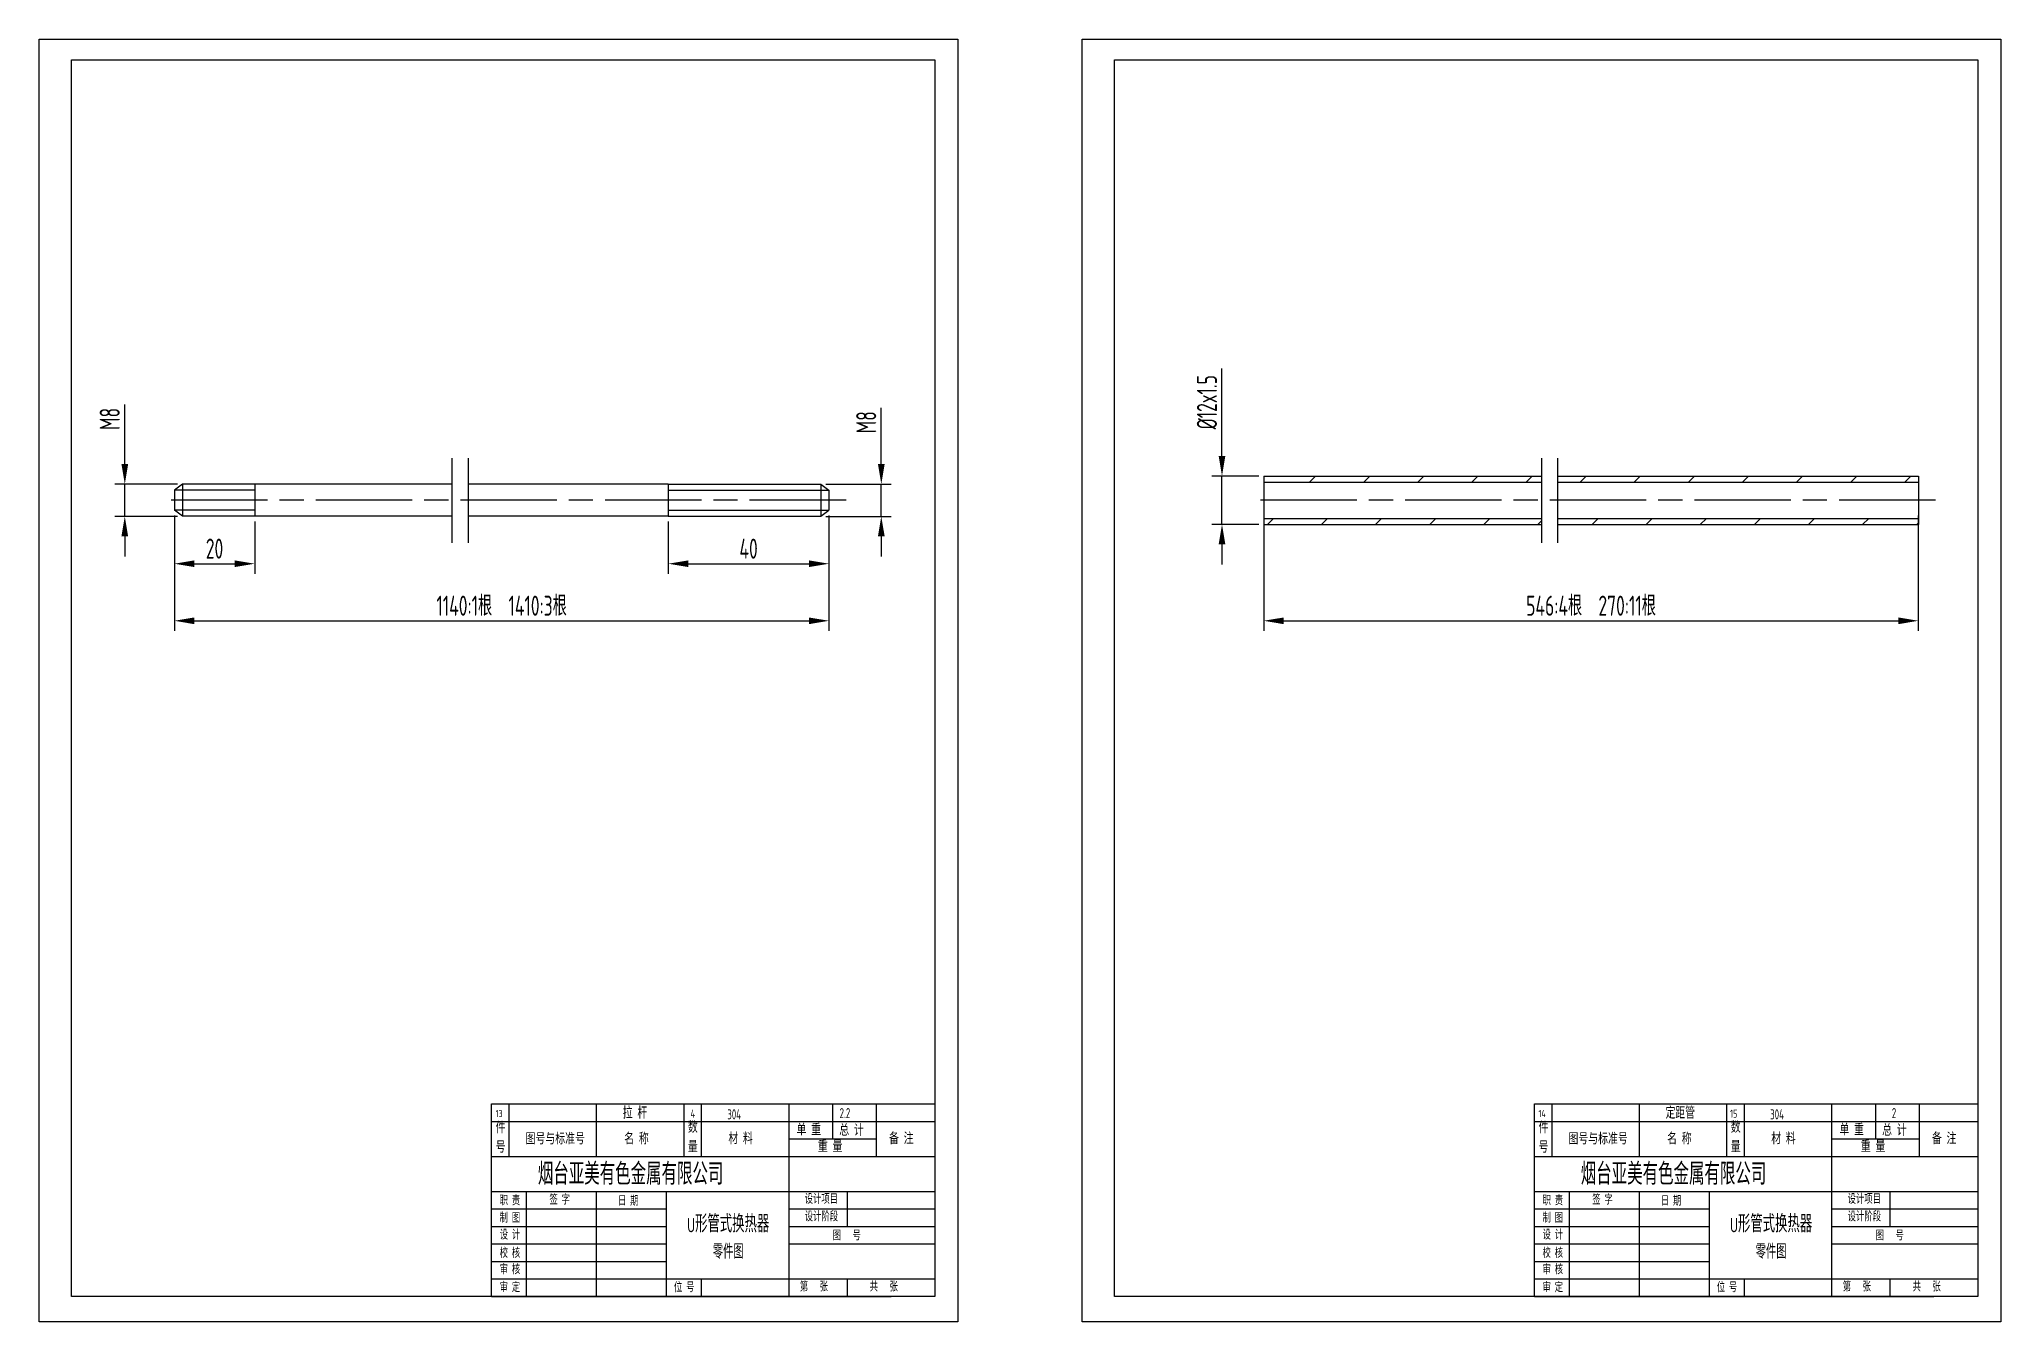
# Model space of a CAD drawing. Extents: x 1875 to 8428, y 2369 to 7964.
# Drawn here: x 2167.8 to 2656.1, y 2386.1 to 2705.2 of the extents above; entities that cross this region are included whole.
import ezdxf

# ---------------------------------------------------------------- set-up
doc = ezdxf.new("R2010")
doc.units = 0
doc.linetypes.add('ACAD_ISO08W100', pattern=[36, 24, -3, 6, -3])
doc.layers.get('DEFPOINTS').update_dxf_attribs({"linetype": 'CONTINUOUS'})
for name, color, linetype in [('中心线', 1, 'ACAD_ISO08W100'), ('实线', 6, 'CONTINUOUS'), ('文本', 4, 'CONTINUOUS'), ('标注', 3, 'CONTINUOUS')]:
    doc.layers.add(name, color=color, linetype=linetype)
doc.styles.get("Standard").update_dxf_attribs({"font": 'isocp.shx', "width": 0.707, "bigfont": 'hztxt.shx'})
doc.dimstyles.new('ISO-25', dxfattribs={"dimtxt": 2.5, "dimasz": 2.5, "dimexe": 1.25, "dimexo": 0.625, "dimtad": 1, "dimtxsty": 'STANDARD', "dimcen": 2.5, "dimazin": 3, "dimtfac": 1, "dimtmove": 0, "dimatfit": 3})

msp = doc.modelspace()

# ---------------------------------------------------------------- texts
at = {"layer": '文本'}
for s, insert, char_height, width, attachment_point in [('13', (2281.417, 2438.777), 1.8144, 5.83913, 1), ('拉 杆', (2313.045, 2439.563), 3, 90.55585, 1), ('4', (2329.932, 2438.84), 2, 10.69062, 1), ('304', (2339.088, 2438.926), 2.5, 44.9635, 1), ('2.2', (2367.042, 2439.22), 2.5, 44.9635, 1), ('14', (2541.014, 2438.777), 1.8144, 5.83913, 1), ('定距管', (2572.642, 2439.563), 3, 90.55585, 1), ('15', (2588.678, 2438.84), 2, 10.69062, 1), ('304', (2598.684, 2438.926), 2.5, 44.9635, 1), ('2', (2628.962, 2439.22), 2.5, 44.9635, 1), ('件\\P号', (2281.42, 2435.852), 2.903, 3.97578, 1), ('图号与标准号', (2288.861, 2433.074), 2.903, 21.14156, 1), ('名 称', (2313.422, 2433.096), 2.903, 29.74551, 1), ('数\\P量', (2329.258, 2435.955), 2.903, 3.97578, 1), ('材 料', (2339.338, 2433.146), 2.903, 29.74551, 1), ('单 重', (2356.316, 2435.324), 2.903, 29.74551, 1), ('总 计', (2366.942, 2435.209), 2.903, 29.74551, 1), ('备 注', (2379.345, 2433.146), 2.903, 29.74551, 1), ('件\\P号', (2541.017, 2435.852), 2.903, 3.97578, 1), ('图号与标准号', (2548.458, 2433.074), 2.903, 21.14156, 1), ('名 称', (2573.019, 2433.096), 2.903, 29.74551, 1), ('数\\P量', (2588.855, 2435.955), 2.903, 3.97578, 1), ('材 料', (2598.935, 2433.146), 2.903, 29.74551, 1), ('单 重', (2615.913, 2435.324), 2.903, 29.74551, 1), ('总 计', (2626.539, 2435.209), 2.903, 29.74551, 1), ('备 注', (2638.942, 2433.146), 2.903, 29.74551, 1), ('重 量', (2361.629, 2431.168), 2.903, 29.74551, 1), ('重 量', (2621.226, 2431.168), 2.903, 29.74551, 1), ('烟台亚美有色金属有限公司', (2291.929, 2425.583), 5.4432, 74.02752, 1), ('烟台亚美有色金属有限公司', (2551.525, 2425.583), 5.4432, 74.02752, 1), ('职 责', (2282.412, 2417.242), 2.1773, 14.15093, 1), ('签 字', (2294.794, 2417.439), 2.1773, 11.81735, 1), ('日 期', (2311.846, 2417.158), 2.1773, 11.95804, 1), ('设计项目', (2358.35, 2417.606), 2.1773, 14.5152, 1), ('职 责', (2542.009, 2417.242), 2.1773, 14.15093, 1), ('签 字', (2554.391, 2417.439), 2.1773, 11.81735, 1), ('日 期', (2571.443, 2417.158), 2.1773, 11.95804, 1), ('设计项目', (2617.946, 2417.606), 2.1773, 14.5152, 1), ('制 图', (2282.412, 2412.92), 2.1773, 14.15093, 1), ('{\\H0.8267x;U}形管式换热器\\P{\\H0.8333x;零件图}', (2339.309, 2412.66), 4.35456, 29.19812, 2), ('设计阶段', (2358.35, 2413.251), 2.1773, 14.5152, 1), ('制 图', (2542.009, 2412.92), 2.1773, 14.15093, 1), ('{\\H0.8267x;U}形管式换热器\\P{\\H0.8333x;零件图}', (2598.906, 2412.66), 4.35456, 29.19812, 2), ('设计阶段', (2617.946, 2413.251), 2.1773, 14.5152, 1), ('设 计', (2282.412, 2408.709), 2.1773, 14.15093, 1), ('图   号', (2365.319, 2408.532), 2.1773, 29.74551, 1), ('设 计', (2542.009, 2408.709), 2.1773, 14.15093, 1), ('图   号', (2624.916, 2408.532), 2.1773, 29.74551, 1), ('校 核', (2282.412, 2404.165), 2.1773, 14.15093, 1), ('校 核', (2542.009, 2404.165), 2.1773, 14.15093, 1), ('审 核', (2282.412, 2400.065), 2.1773, 14.15093, 1), ('审 核', (2542.009, 2400.065), 2.1773, 14.15093, 1), ('审 定', (2282.412, 2395.632), 2.1773, 14.15093, 1), ('位 号', (2325.783, 2395.624), 2.1773, 8.1454, 1), ('第   张', (2357.137, 2395.799), 2.1773, 29.74551, 1), ('共   张', (2374.53, 2395.799), 2.1773, 29.74551, 1), ('审 定', (2542.009, 2395.632), 2.1773, 14.15093, 1), ('位 号', (2585.38, 2395.624), 2.1773, 8.1454, 1), ('第   张', (2616.734, 2395.799), 2.1773, 29.74551, 1), ('共   张', (2634.127, 2395.799), 2.1773, 29.74551, 1)]:
    msp.add_mtext(s, dxfattribs=dict(at, insert=insert, char_height=char_height, width=width, attachment_point=attachment_point))

# ---------------------------------------------------------------- blocks, each defined once
blk = doc.blocks.new('*D85')
at = {"layer": 'DEFPOINTS', "color": 0}
for p in [(2201.44, 2587.97), (2221.44, 2586.47), (2221.44, 2574.68)]:
    blk.add_point(p, dxfattribs=at)
at = {"layer": '标注', "color": 3}
for p, q in [((2201.44, 2586.72), (2201.44, 2572.18)), ((2221.44, 2585.22), (2221.44, 2572.18)), ((2206.44, 2574.68), (2216.44, 2574.68))]:
    blk.add_line(p, q, dxfattribs=at)
for points in [[(2206.44, 2575.51), (2206.44, 2573.85), (2201.44, 2574.68)], [(2216.44, 2575.51), (2216.44, 2573.85), (2221.44, 2574.68)]]:
    blk.add_solid(points, dxfattribs=at)
at = {"layer": '标注', "color": 4, "insert": (2211.44, 2578.43), "char_height": 5, "attachment_point": 5}
blk.add_mtext('20', dxfattribs=at)
blk = doc.blocks.new('*D86')
at = {"layer": 'DEFPOINTS', "color": 0}
for p in [(2364.38, 2587.97), (2324.38, 2586.47), (2364.38, 2574.68)]:
    blk.add_point(p, dxfattribs=at)
at = {"layer": '标注', "color": 3}
for p, q in [((2324.38, 2585.22), (2324.38, 2572.18)), ((2364.38, 2586.72), (2364.38, 2572.18)), ((2329.38, 2574.68), (2359.38, 2574.68))]:
    blk.add_line(p, q, dxfattribs=at)
for points in [[(2329.38, 2575.51), (2329.38, 2573.85), (2324.38, 2574.68)], [(2359.38, 2575.51), (2359.38, 2573.85), (2364.38, 2574.68)]]:
    blk.add_solid(points, dxfattribs=at)
at = {"layer": '标注', "color": 4, "insert": (2344.38, 2578.43), "char_height": 5, "attachment_point": 5}
blk.add_mtext('40', dxfattribs=at)
blk = doc.blocks.new('*D87')
at = {"layer": 'DEFPOINTS', "color": 0}
for p in [(2201.44, 2587.97), (2364.38, 2587.97), (2364.38, 2560.48)]:
    blk.add_point(p, dxfattribs=at)
at = {"layer": '标注', "color": 3}
for p, q in [((2201.44, 2586.72), (2201.44, 2557.98)), ((2364.38, 2586.72), (2364.38, 2557.98)), ((2206.44, 2560.48), (2359.38, 2560.48))]:
    blk.add_line(p, q, dxfattribs=at)
for points in [[(2206.44, 2561.31), (2206.44, 2559.64), (2201.44, 2560.48)], [(2359.38, 2561.31), (2359.38, 2559.64), (2364.38, 2560.48)]]:
    blk.add_solid(points, dxfattribs=at)
at = {"layer": '标注', "color": 4, "insert": (2282.91, 2564.23), "char_height": 5, "attachment_point": 5}
blk.add_mtext('1140:1根  1410:3根', dxfattribs=at)
blk = doc.blocks.new('*D88')
at = {"layer": 'DEFPOINTS', "color": 0}
for p in [(2189.1, 2594.47), (2203.44, 2594.47), (2203.44, 2586.47)]:
    blk.add_point(p, dxfattribs=at)
at = {"layer": '标注', "color": 3}
for p, q in [((2189.1, 2599.47), (2189.1, 2614.27)), ((2202.19, 2594.47), (2186.6, 2594.47)), ((2189.1, 2586.47), (2189.1, 2594.47)), ((2202.19, 2586.47), (2186.6, 2586.47)), ((2189.1, 2581.47), (2189.1, 2576.47))]:
    blk.add_line(p, q, dxfattribs=at)
for points in [[(2188.27, 2599.47), (2189.94, 2599.47), (2189.1, 2594.47)], [(2188.27, 2581.47), (2189.94, 2581.47), (2189.1, 2586.47)]]:
    blk.add_solid(points, dxfattribs=at)
at = {"layer": '标注', "color": 4, "insert": (2185.35, 2610.72), "char_height": 5, "attachment_point": 5, "rotation": 90}
blk.add_mtext('M8', dxfattribs=at)
blk = doc.blocks.new('*D89')
at = {"layer": 'DEFPOINTS', "color": 0}
for p in [(2362.38, 2594.47), (2377.41, 2594.47), (2362.38, 2586.47)]:
    blk.add_point(p, dxfattribs=at)
at = {"layer": '标注', "color": 3}
for p, q in [((2377.41, 2599.47), (2377.41, 2613.44)), ((2363.63, 2594.47), (2379.91, 2594.47)), ((2377.41, 2586.47), (2377.41, 2594.47)), ((2363.63, 2586.47), (2379.91, 2586.47)), ((2377.41, 2581.47), (2377.41, 2576.47))]:
    blk.add_line(p, q, dxfattribs=at)
for points in [[(2376.58, 2599.47), (2378.25, 2599.47), (2377.41, 2594.47)], [(2376.58, 2581.47), (2378.25, 2581.47), (2377.41, 2586.47)]]:
    blk.add_solid(points, dxfattribs=at)
at = {"layer": '标注', "color": 4, "insert": (2373.66, 2609.89), "char_height": 5, "attachment_point": 5, "rotation": 90}
blk.add_mtext('M8', dxfattribs=at)
blk = doc.blocks.new('*D90')
at = {"layer": 'DEFPOINTS', "color": 0}
for p in [(2472.6, 2587.97), (2635.55, 2587.97), (2635.55, 2560.48)]:
    blk.add_point(p, dxfattribs=at)
at = {"layer": '标注', "color": 3}
for p, q in [((2472.6, 2586.72), (2472.6, 2557.98)), ((2635.55, 2586.72), (2635.55, 2557.98)), ((2477.6, 2560.48), (2630.55, 2560.48))]:
    blk.add_line(p, q, dxfattribs=at)
for points in [[(2477.6, 2561.31), (2477.6, 2559.64), (2472.6, 2560.48)], [(2630.55, 2561.31), (2630.55, 2559.64), (2635.55, 2560.48)]]:
    blk.add_solid(points, dxfattribs=at)
at = {"layer": '标注', "color": 4, "insert": (2554.08, 2564.23), "char_height": 5, "attachment_point": 5}
blk.add_mtext('546:4根  270:11根', dxfattribs=at)
blk = doc.blocks.new('*D91')
at = {"layer": 'DEFPOINTS', "color": 0}
for p in [(2462.22, 2596.47), (2472.6, 2596.47), (2472.6, 2584.47)]:
    blk.add_point(p, dxfattribs=at)
at = {"layer": '标注', "color": 3}
for p, q in [((2462.22, 2601.47), (2462.22, 2623.26)), ((2471.35, 2596.47), (2459.72, 2596.47)), ((2462.22, 2584.47), (2462.22, 2596.47)), ((2471.35, 2584.47), (2459.72, 2584.47)), ((2462.22, 2579.47), (2462.22, 2574.47))]:
    blk.add_line(p, q, dxfattribs=at)
for points in [[(2461.39, 2601.47), (2463.05, 2601.47), (2462.22, 2596.47)], [(2461.39, 2579.47), (2463.05, 2579.47), (2462.22, 2584.47)]]:
    blk.add_solid(points, dxfattribs=at)
at = {"layer": '标注', "color": 4, "insert": (2458.47, 2614.87), "char_height": 5, "attachment_point": 5, "rotation": 90}
blk.add_mtext('%%c12x1.5', dxfattribs=at)

# ---------------------------------------------------------------- dimensions: what is measured, and where the dimension line sits
at = {"layer": '标注'}
dim = msp.add_linear_dim(base=(2462.221, 2596.473), p1=(2472.604, 2584.473), p2=(2472.604, 2596.473), angle=90, text='%%c12x1.5', dimstyle='ISO-25', override={"dimscale": 2, "dimdsep": 46, "dimclrd": 3, "dimclre": 3, "dimclrt": 4}, dxfattribs=at)
dim.commit()
dim.dimension.update_dxf_attribs({"geometry": '*D91', "text_midpoint": (2458.47, 2614.867)})
for base, p1, p2, picture, middle in [((2189.103, 2594.473), (2203.435, 2586.473), (2203.435, 2594.473), '*D88', (2189.103, 2610.723)), ((2377.413, 2594.473), (2362.384, 2586.473), (2362.384, 2594.473), '*D89', (2377.413, 2609.89))]:
    dim = msp.add_linear_dim(base=base, p1=p1, p2=p2, angle=90, text='M8', dimstyle='ISO-25', override={"dimscale": 2, "dimdsep": 46, "dimclrd": 3, "dimclre": 3, "dimclrt": 4}, dxfattribs=at)
    dim.commit()
    dim.dimension.update_dxf_attribs({"geometry": picture, "text_midpoint": middle, "dimtype": 160})
for base, p1, p2, picture, middle in [((2221.435, 2574.679), (2201.435, 2587.973), (2221.435, 2586.473), '*D85', (2211.435, 2578.429)), ((2364.384, 2574.679), (2324.384, 2586.473), (2364.384, 2587.973), '*D86', (2344.384, 2578.429))]:
    dim = msp.add_linear_dim(base=base, p1=p1, p2=p2, dimstyle='ISO-25', override={"dimscale": 2, "dimdsep": 46, "dimclrd": 3, "dimclre": 3, "dimclrt": 4}, dxfattribs=at)
    dim.commit()
    dim.dimension.update_dxf_attribs({"geometry": picture, "text_midpoint": middle})
for base, p1, p2, text, picture, middle in [((2364.384, 2560.478), (2201.435, 2587.973), (2364.384, 2587.973), '1140:1根  1410:3根', '*D87', (2282.91, 2564.228)), ((2635.552, 2560.478), (2472.604, 2587.973), (2635.552, 2587.973), '546:4根  270:11根', '*D90', (2554.078, 2564.228))]:
    dim = msp.add_linear_dim(base=base, p1=p1, p2=p2, text=text, dimstyle='ISO-25', override={"dimscale": 2, "dimdsep": 46, "dimclrd": 3, "dimclre": 3, "dimclrt": 4}, dxfattribs=at)
    dim.commit()
    dim.dimension.update_dxf_attribs({"geometry": picture, "text_midpoint": middle})

# ---------------------------------------------------------------- hatches: boundary and pattern name
at = {"layer": '实线'}
h = msp.add_hatch(dxfattribs=at)
h.set_pattern_fill('ANSI31', color=256, scale=3, style=0)
h.set_pattern_definition([(45, (-6636.499, -1029.628), (-6.735192, 6.735192), [])])
h.paths.add_polyline_path([(2541.719, 2594.973), (2541.719, 2596.473), (2472.604, 2596.473), (2472.604, 2594.973)])
h.paths.add_polyline_path([(2472.604, 2585.973), (2472.604, 2584.473), (2541.719, 2584.473), (2541.719, 2585.973)])
h.paths.add_polyline_path([(2545.719, 2585.973), (2545.719, 2584.473), (2635.552, 2584.473), (2635.552, 2585.973)])
h.paths.add_polyline_path([(2545.719, 2596.473), (2545.719, 2594.973), (2635.552, 2594.973), (2635.552, 2596.473)])

# ---------------------------------------------------------------- linework, layer by layer
at = {"layer": '中心线'}
for p, q in [((2368.641, 2590.473), (2197.792, 2590.473)), ((2639.81, 2590.473), (2468.96, 2590.473))]:
    msp.add_line(p, q, dxfattribs=at)
at = {"layer": '实线'}
for p, q in [((2270.551, 2600.943), (2270.551, 2579.905)), ((2274.551, 2600.943), (2274.551, 2579.905)), ((2541.719, 2600.943), (2541.719, 2579.905)), ((2545.719, 2600.943), (2545.719, 2579.905)), ((2203.435, 2594.473), (2201.435, 2592.973)), ((2201.435, 2592.973), (2201.435, 2587.973)), ((2221.435, 2592.973), (2201.435, 2592.973)), ((2203.435, 2594.473), (2203.435, 2586.473)), ((2270.551, 2594.473), (2203.435, 2594.473)), ((2221.435, 2594.473), (2221.435, 2586.473)), ((2324.384, 2594.473), (2274.551, 2594.473)), ((2324.384, 2594.473), (2362.384, 2594.473)), ((2324.384, 2594.473), (2324.384, 2586.473)), ((2324.384, 2592.973), (2364.384, 2592.973)), ((2362.384, 2594.473), (2362.384, 2586.473)), ((2362.384, 2594.473), (2364.384, 2592.973)), ((2364.384, 2592.973), (2364.384, 2587.973)), ((2472.604, 2596.473), (2472.604, 2584.473)), ((2472.604, 2596.473), (2541.719, 2596.473)), ((2472.604, 2594.973), (2541.719, 2594.973)), ((2545.719, 2596.473), (2635.552, 2596.473)), ((2545.719, 2594.973), (2635.552, 2594.973)), ((2635.552, 2596.473), (2635.552, 2584.473)), ((2221.435, 2587.973), (2201.435, 2587.973)), ((2203.435, 2586.473), (2201.435, 2587.973)), ((2324.384, 2587.973), (2364.384, 2587.973)), ((2362.384, 2586.473), (2364.384, 2587.973)), ((2270.551, 2586.473), (2203.435, 2586.473)), ((2324.384, 2586.473), (2274.551, 2586.473)), ((2324.384, 2586.473), (2362.384, 2586.473)), ((2472.604, 2585.973), (2541.719, 2585.973)), ((2472.604, 2584.473), (2541.719, 2584.473)), ((2545.719, 2585.973), (2635.552, 2585.973)), ((2545.719, 2584.473), (2635.552, 2584.473))]:
    msp.add_line(p, q, dxfattribs=at)
at = {"layer": '标注'}
for p, q in [((2280.425, 2392.363), (2280.425, 2440.264)), ((2280.425, 2440.264), (2390.741, 2440.264)), ((2280.425, 2440.264), (2390.741, 2440.264)), ((2284.78, 2427.2), (2284.78, 2440.264)), ((2306.552, 2427.2), (2306.552, 2440.264)), ((2328.325, 2427.2), (2328.325, 2440.264)), ((2332.68, 2427.2), (2332.68, 2440.264)), ((2354.453, 2418.491), (2354.453, 2440.264)), ((2365.339, 2431.555), (2365.339, 2440.264)), ((2376.225, 2427.2), (2376.225, 2440.264)), ((2540.022, 2392.363), (2540.022, 2440.264)), ((2540.022, 2440.264), (2650.337, 2440.264)), ((2540.022, 2440.264), (2650.337, 2440.264)), ((2544.376, 2427.2), (2544.376, 2440.264)), ((2566.149, 2427.2), (2566.149, 2440.264)), ((2587.922, 2427.2), (2587.922, 2440.264)), ((2592.277, 2427.2), (2592.277, 2440.264)), ((2614.049, 2418.491), (2614.049, 2440.264)), ((2624.936, 2431.555), (2624.936, 2440.264)), ((2635.822, 2427.2), (2635.822, 2440.264)), ((2280.425, 2435.909), (2390.741, 2435.909)), ((2540.022, 2435.909), (2650.337, 2435.909)), ((2280.425, 2427.2), (2390.741, 2427.2)), ((2354.453, 2431.555), (2376.225, 2431.555)), ((2540.022, 2427.2), (2650.337, 2427.2)), ((2614.049, 2431.555), (2635.822, 2431.555)), ((2280.425, 2392.363), (2280.425, 2418.491)), ((2280.425, 2392.363), (2280.425, 2418.491)), ((2280.425, 2418.491), (2390.741, 2418.491)), ((2289.134, 2392.363), (2289.134, 2418.491)), ((2306.552, 2392.363), (2306.552, 2418.491)), ((2323.971, 2392.363), (2323.971, 2418.491)), ((2354.453, 2392.363), (2354.453, 2418.491)), ((2368.968, 2409.782), (2368.968, 2418.491)), ((2540.022, 2392.363), (2540.022, 2418.491)), ((2540.022, 2392.363), (2540.022, 2418.491)), ((2540.022, 2418.491), (2650.337, 2418.491)), ((2548.731, 2392.363), (2548.731, 2418.491)), ((2566.149, 2392.363), (2566.149, 2418.491)), ((2583.568, 2392.363), (2583.568, 2418.491)), ((2614.049, 2392.363), (2614.049, 2418.491)), ((2628.565, 2409.782), (2628.565, 2418.491)), ((2280.425, 2414.136), (2323.971, 2414.136)), ((2354.453, 2414.136), (2390.741, 2414.136)), ((2540.022, 2414.136), (2583.568, 2414.136)), ((2614.049, 2414.136), (2650.337, 2414.136)), ((2280.425, 2409.782), (2323.971, 2409.782)), ((2354.453, 2409.782), (2390.741, 2409.782)), ((2540.022, 2409.782), (2583.568, 2409.782)), ((2614.049, 2409.782), (2650.337, 2409.782)), ((2280.425, 2405.427), (2323.971, 2405.427)), ((2354.453, 2405.427), (2390.741, 2405.427)), ((2540.022, 2405.427), (2583.568, 2405.427)), ((2614.049, 2405.427), (2650.337, 2405.427)), ((2280.425, 2401.073), (2323.971, 2401.073)), ((2540.022, 2401.073), (2583.568, 2401.073)), ((2280.425, 2396.718), (2390.741, 2396.718)), ((2332.68, 2392.363), (2332.68, 2396.718)), ((2368.968, 2392.363), (2368.968, 2396.718)), ((2540.022, 2396.718), (2650.337, 2396.718)), ((2592.277, 2392.363), (2592.277, 2396.718)), ((2628.565, 2392.363), (2628.565, 2396.718)), ((2280.425, 2392.363), (2379.854, 2392.363)), ((2540.022, 2392.363), (2639.451, 2392.363))]:
    msp.add_line(p, q, dxfattribs=at)
for points in [[(2167.805, 2705.186), (2396.475, 2705.186), (2396.475, 2386.059), (2167.805, 2386.059)], [(2427.402, 2705.186), (2656.072, 2705.186), (2656.072, 2386.059), (2427.402, 2386.059)], [(2175.833, 2700.028), (2390.741, 2700.028), (2390.741, 2392.363), (2175.833, 2392.363)], [(2435.429, 2700.028), (2650.337, 2700.028), (2650.337, 2392.363), (2435.429, 2392.363)]]:
    msp.add_lwpolyline(points, close=True, dxfattribs=at)

msp.set_redraw_order([(e.dxf.handle, doc.entitydb.next_handle()) for e in msp.query("TEXT MTEXT ATTDEF DIMENSION ARC_DIMENSION")])  # texts and dimensions are drawn at this point

doc.saveas('drawing.dxf')
